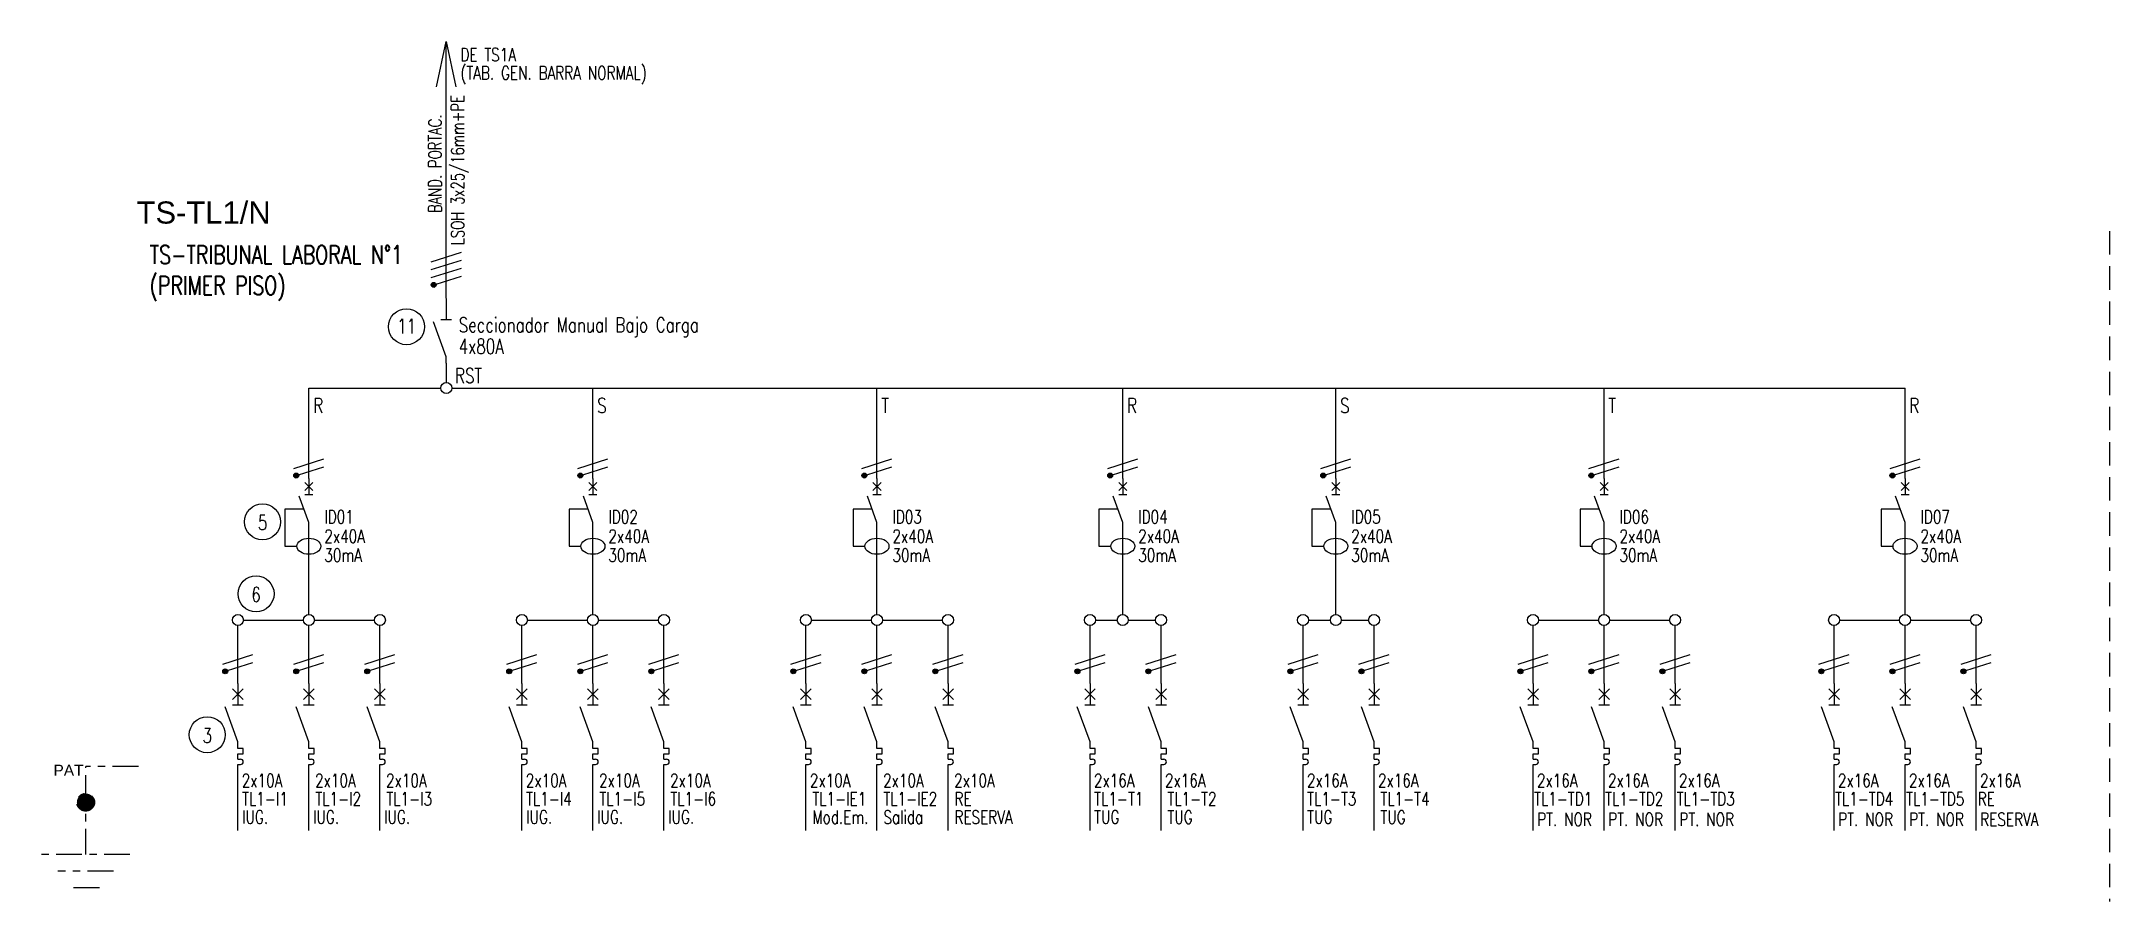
# Model space of a CAD drawing. Extents: x 3599 to 3752, y 1419 to 1635.
# Drawn here: x 3599.11 to 3627.12, y 1450.61 to 1462.27 of the extents above; entities that cross this region are included whole.
import ezdxf
from ezdxf.enums import TextEntityAlignment as Align

# ---------------------------------------------------------------- set-up
doc = ezdxf.new("R2010")
doc.units = 0
doc.linetypes.add('OCJ-ESQ UNI-CORREGIDOS IDO.br$0$DASHED', pattern=[19.05, 12.7, -6.35])
doc.linetypes.add('OCJ-ESQ UNI-CORREGIDOS IDO.br$0$EJE_5', pattern=[7.1, 5, -1, 0.1, -1])
for name, color, linetype in [('OCJ-ESQ UNI-CORREGIDOS IDO.br$0$00-IE-CABLES', 10, 'Continuous'), ('OCJ-ESQ UNI-CORREGIDOS IDO.br$0$01-ELE-APARATOS', 170, 'Continuous'), ('OCJ-ESQ UNI-CORREGIDOS IDO.br$0$ELECTRIC', 4, 'Continuous'), ('OCJ-ESQ UNI-CORREGIDOS IDO.br$0$PAT', 80, 'Continuous'), ('OCJ-ESQ UNI-CORREGIDOS IDO.br$0$TEXTO', 7, 'Continuous')]:
    doc.layers.add(name, color=color, linetype=linetype)
doc.styles.add('OCJ-ESQ UNI-CORREGIDOS IDO.br$0$ARIAL', font='Arial.ttf', dxfattribs={"height": 0.2})
doc.styles.add('OCJ-ESQ UNI-CORREGIDOS IDO.br$0$Electricidad', font='ROMANS.SHX', dxfattribs={"width": 0.75, "height": 0.175})

msp = doc.modelspace()

# ---------------------------------------------------------------- texts
at = {"layer": 'OCJ-ESQ UNI-CORREGIDOS IDO.br$0$TEXTO', "style": 'OCJ-ESQ UNI-CORREGIDOS IDO.br$0$Electricidad', "width": 0.75}
for s, height, p in [('DE TS1A', 0.18, (3604.784, 1462.001)), ('(TAB. GEN. BARRA NORMAL)', 0.18, (3604.784, 1461.753)), ('TS-TRIBUNAL LABORAL N°1', 0.25, (3600.575, 1459.255)), ('(PRIMER PISO)', 0.25, (3600.575, 1458.839)), ('11', 0.2, (3603.928, 1458.311)), ('Seccionador Manual Bajo Carga', 0.2, (3604.761, 1458.33)), ('4x80A', 0.2, (3604.761, 1458.039)), ('RST', 0.2, (3604.711, 1457.642)), ('R', 0.2, (3602.79, 1457.237)), ('S', 0.2, (3606.637, 1457.237)), ('T', 0.2, (3610.484, 1457.237)), ('R', 0.2, (3613.813, 1457.237)), ('S', 0.2, (3616.698, 1457.237)), ('T', 0.2, (3620.33, 1457.237)), ('R', 0.2, (3624.407, 1457.237)), ('5', 0.2, (3602.04, 1455.651)), ('ID01', 0.18, (3602.941, 1455.74)), ('ID02', 0.18, (3606.788, 1455.74)), ('ID03', 0.18, (3610.635, 1455.74)), ('ID04', 0.18, (3613.964, 1455.74)), ('ID05', 0.18, (3616.849, 1455.74)), ('ID06', 0.18, (3620.482, 1455.74)), ('ID07', 0.18, (3624.558, 1455.74)), ('2x40A', 0.18, (3602.941, 1455.475)), ('2x40A', 0.18, (3606.788, 1455.475)), ('2x40A', 0.18, (3610.635, 1455.475)), ('2x40A', 0.18, (3613.964, 1455.475)), ('2x40A', 0.18, (3616.849, 1455.475)), ('2x40A', 0.18, (3620.482, 1455.475)), ('2x40A', 0.18, (3624.558, 1455.475)), ('30mA', 0.18, (3602.941, 1455.219)), ('30mA', 0.18, (3606.788, 1455.219)), ('30mA', 0.18, (3610.635, 1455.219)), ('30mA', 0.18, (3613.964, 1455.219)), ('30mA', 0.18, (3616.849, 1455.219)), ('30mA', 0.18, (3620.482, 1455.219)), ('30mA', 0.18, (3624.558, 1455.219)), ('6', 0.2, (3601.952, 1454.675)), ('3', 0.2, (3601.292, 1452.767)), ('2x10A', 0.18, (3601.823, 1452.166)), ('2x10A', 0.18, (3602.816, 1452.166)), ('2x10A', 0.18, (3603.777, 1452.166)), ('2x10A', 0.18, (3605.67, 1452.166)), ('2x10A', 0.18, (3606.662, 1452.166)), ('2x10A', 0.18, (3607.624, 1452.166)), ('2x10A', 0.18, (3609.517, 1452.166)), ('2x10A', 0.18, (3610.509, 1452.166)), ('2x10A', 0.18, (3611.471, 1452.166)), ('2x16A', 0.18, (3613.364, 1452.166)), ('2x16A', 0.18, (3614.326, 1452.166)), ('2x16A', 0.18, (3616.249, 1452.166)), ('2x16A', 0.18, (3617.211, 1452.166)), ('2x16A', 0.18, (3619.364, 1452.166)), ('2x16A', 0.18, (3620.326, 1452.166)), ('2x16A', 0.18, (3621.287, 1452.166)), ('2x16A', 0.18, (3623.44, 1452.166)), ('2x16A', 0.18, (3624.402, 1452.166)), ('2x16A', 0.18, (3625.364, 1452.166)), ('TL1-I1', 0.18, (3601.828, 1451.917)), ('IUG.', 0.18, (3601.828, 1451.672)), ('IUG.', 0.18, (3602.789, 1451.672)), ('TL1-I2', 0.18, (3602.82, 1451.917)), ('IUG.', 0.18, (3603.751, 1451.672)), ('TL1-I3', 0.18, (3603.781, 1451.917)), ('TL1-I4', 0.18, (3605.674, 1451.917)), ('IUG.', 0.18, (3605.675, 1451.672)), ('IUG.', 0.18, (3606.636, 1451.672)), ('TL1-I5', 0.18, (3606.667, 1451.917)), ('IUG.', 0.18, (3607.598, 1451.672)), ('TL1-I6', 0.18, (3607.628, 1451.917)), ('TL1-IE1', 0.18, (3609.552, 1451.917)), ('Mod.Em.', 0.18, (3609.552, 1451.669)), ('TL1-IE2', 0.18, (3610.513, 1451.917)), ('Salida', 0.18, (3610.513, 1451.669)), ('RE', 0.18, (3611.475, 1451.917)), ('RESERVA', 0.18, (3611.475, 1451.669)), ('TL1-T1', 0.18, (3613.368, 1451.917)), ('TUG', 0.18, (3613.368, 1451.672)), ('TL1-T2', 0.18, (3614.36, 1451.917)), ('TUG', 0.18, (3614.36, 1451.669)), ('TL1-T3', 0.18, (3616.253, 1451.917)), ('TUG', 0.18, (3616.253, 1451.672)), ('TL1-T4', 0.18, (3617.245, 1451.917)), ('TUG', 0.18, (3617.245, 1451.669)), ('TL1-TD1', 0.18, (3619.326, 1451.917)), ('TL1-TD2', 0.18, (3620.288, 1451.917)), ('TL1-TD3', 0.18, (3621.256, 1451.917)), ('TL1-TD4', 0.18, (3623.402, 1451.917)), ('TL1-TD5', 0.18, (3624.365, 1451.917)), ('RE', 0.18, (3625.333, 1451.917)), ('PT. NOR', 0.18, (3619.368, 1451.64)), ('PT. NOR', 0.18, (3620.33, 1451.64)), ('PT. NOR', 0.18, (3621.292, 1451.64)), ('PT. NOR', 0.18, (3623.445, 1451.64)), ('PT. NOR', 0.18, (3624.406, 1451.64)), ('RESERVA', 0.18, (3625.368, 1451.64))]:
    msp.add_text(s, height=height, dxfattribs=at).set_placement(p)
for s, p in [('LSOH 3x25/16mm+PE', (3604.834, 1460.528)), ('BAND. PORTAC.', (3604.529, 1460.614))]:
    msp.add_text(s, height=0.175, rotation=90, dxfattribs=at).set_placement(p, align=Align.CENTER)
at = {"layer": 'OCJ-ESQ UNI-CORREGIDOS IDO.br$0$TEXTO', "style": 'OCJ-ESQ UNI-CORREGIDOS IDO.br$0$ARIAL'}
for s, height, p in [('TS-TL1/N', 0.3, (3600.398, 1459.802)), ('PAT', 0.15, (3599.273, 1452.321))]:
    msp.add_text(s, height=height, dxfattribs=at).set_placement(p)

# ---------------------------------------------------------------- blocks, each defined once
blk = doc.blocks.new('OCJ-ESQ UNI-CORREGIDOS IDO.br$0$Unif-Interruptor-Dif')
for points in [[(-0.068, 0.11), (0.068, -0.025)], [(-0.068, -0.025), (0.068, 0.11)], [(0, 0.177), (0, -0.093)], [(-0.081, -0.343), (-0.405, -0.343), (-0.405, -0.97), (-0.202, -0.97)], [(0, -0.565), (-0.162, -0.121)], [(-0.068, -0.093), (0.068, -0.093)], [(0, -1.308), (0, -0.565)]]:
    blk.add_lwpolyline(points)
blk.add_ellipse((0, -0.97), major_axis=(0.203, 0), ratio=0.670814)
blk = doc.blocks.new('OCJ-ESQ UNI-CORREGIDOS IDO.br$0$Unif-Interruptor-Term')
for p, q in [((0, -1.013), (0.045, -1.013)), ((0, -1.103), (0.045, -1.103))]:
    blk.add_line(p, q)
for points in [[(-0.09, 0.177), (0.09, -0.003)], [(-0.09, -0.003), (0.09, 0.177)], [(0, 0.267), (0, -0.093)], [(0, -0.72), (-0.215, -0.128)], [(-0.09, -0.093), (0.09, -0.093)], [(0, -0.833), (0, -0.72)], [(0, -0.923), (0.09, -0.923), (0.09, -0.833), (0, -0.833)], [(0, -1.013), (0, -0.923)], [(0, -1.215), (0, -1.103)]]:
    blk.add_lwpolyline(points)
blk.add_arc((0.045, -1.058), 0.045, 270, 90)
blk = doc.blocks.new('OCJ-ESQ UNI-CORREGIDOS IDO.br$0$A$C7AFF483F')
for points in [[(0, 0.88), (0, 0.592)], [(0, 0.09), (-0.172, 0.564)], [(-0.072, 0.592), (0.072, 0.592)], [(0, 0), (0, 0.09)]]:
    blk.add_lwpolyline(points)

# ---------------------------------------------------------------- hatches: boundary and pattern name
at = {"layer": 'OCJ-ESQ UNI-CORREGIDOS IDO.br$0$00-IE-CABLES'}
for points in [[(3604.395, 1458.952, 1), (3604.449, 1458.992, 1)], [(3602.534, 1456.368, 1), (3602.588, 1456.408, 1)], [(3606.381, 1456.368, 1), (3606.435, 1456.408, 1)], [(3610.227, 1456.368, 1), (3610.282, 1456.408, 1)], [(3613.556, 1456.368, 1), (3613.611, 1456.408, 1)], [(3616.441, 1456.368, 1), (3616.496, 1456.408, 1)], [(3620.074, 1456.368, 1), (3620.129, 1456.408, 1)], [(3624.151, 1456.368, 1), (3624.205, 1456.408, 1)], [(3601.572, 1453.716, 1), (3601.627, 1453.756, 1)], [(3602.534, 1453.716, 1), (3602.588, 1453.756, 1)], [(3603.495, 1453.716, 1), (3603.55, 1453.756, 1)], [(3605.419, 1453.716, 1), (3605.473, 1453.756, 1)], [(3606.381, 1453.716, 1), (3606.435, 1453.756, 1)], [(3607.342, 1453.716, 1), (3607.397, 1453.756, 1)], [(3609.266, 1453.716, 1), (3609.32, 1453.756, 1)], [(3610.227, 1453.716, 1), (3610.282, 1453.756, 1)], [(3611.189, 1453.716, 1), (3611.244, 1453.756, 1)], [(3613.112, 1453.716, 1), (3613.167, 1453.756, 1)], [(3614.074, 1453.716, 1), (3614.129, 1453.756, 1)], [(3615.998, 1453.716, 1), (3616.052, 1453.756, 1)], [(3616.959, 1453.716, 1), (3617.014, 1453.756, 1)], [(3619.112, 1453.716, 1), (3619.167, 1453.756, 1)], [(3620.074, 1453.716, 1), (3620.129, 1453.756, 1)], [(3621.036, 1453.716, 1), (3621.09, 1453.756, 1)], [(3623.189, 1453.716, 1), (3623.244, 1453.756, 1)], [(3624.151, 1453.716, 1), (3624.205, 1453.756, 1)], [(3625.112, 1453.716, 1), (3625.167, 1453.756, 1)]]:
    msp.add_hatch(color=256, dxfattribs=at).paths.add_polyline_path(points)
at = {"layer": 'OCJ-ESQ UNI-CORREGIDOS IDO.br$0$PAT', "linetype": 'OCJ-ESQ UNI-CORREGIDOS IDO.br$0$EJE_5', "ltscale": 0.07}
h = msp.add_hatch(color=256, dxfattribs=at)
h.paths.add_polyline_path([(3599.589, 1451.961), (3599.829, 1451.961, 1)])
h.paths.add_polyline_path([(3599.829, 1451.961), (3599.709, 1451.961), (3599.709, 1451.841, 0.414214)])
h.paths.add_polyline_path([(3599.709, 1451.961), (3599.589, 1451.961, 0.414214), (3599.709, 1451.841)])

# ---------------------------------------------------------------- linework, layer by layer
at = {"layer": 'OCJ-ESQ UNI-CORREGIDOS IDO.br$0$00-IE-CABLES'}
for p, q in [((3604.593, 1458.79), (3604.593, 1462.271)), ((3604.593, 1457.909), (3604.593, 1457.648)), ((3602.732, 1456.348), (3602.732, 1457.574)), ((3602.732, 1457.574), (3604.519, 1457.574)), ((3604.667, 1457.574), (3624.349, 1457.574)), ((3606.579, 1456.348), (3606.579, 1457.574)), ((3610.426, 1456.348), (3610.426, 1457.574)), ((3613.755, 1456.348), (3613.755, 1457.574)), ((3616.64, 1456.348), (3616.64, 1457.574)), ((3620.273, 1456.348), (3620.273, 1457.574)), ((3624.349, 1456.348), (3624.349, 1457.574)), ((3602.732, 1454.506), (3602.732, 1455.307)), ((3606.579, 1454.506), (3606.579, 1455.307)), ((3610.426, 1454.506), (3610.426, 1455.307)), ((3613.755, 1454.506), (3613.755, 1455.307)), ((3616.64, 1454.506), (3616.64, 1455.307)), ((3620.273, 1454.506), (3620.273, 1455.307)), ((3624.349, 1454.506), (3624.349, 1455.307)), ((3601.771, 1453.569), (3601.771, 1454.357)), ((3601.845, 1454.431), (3602.658, 1454.431)), ((3602.732, 1453.569), (3602.732, 1454.357)), ((3602.806, 1454.431), (3603.62, 1454.431)), ((3603.694, 1453.569), (3603.694, 1454.357)), ((3605.617, 1453.569), (3605.617, 1454.357)), ((3605.692, 1454.431), (3606.505, 1454.431)), ((3606.579, 1453.569), (3606.579, 1454.357)), ((3606.653, 1454.431), (3607.467, 1454.431)), ((3607.541, 1453.569), (3607.541, 1454.357)), ((3609.464, 1453.569), (3609.464, 1454.357)), ((3609.538, 1454.431), (3610.352, 1454.431)), ((3610.426, 1453.569), (3610.426, 1454.357)), ((3610.5, 1454.431), (3611.314, 1454.431)), ((3611.388, 1453.569), (3611.388, 1454.357)), ((3613.311, 1453.569), (3613.311, 1454.357)), ((3613.385, 1454.431), (3613.681, 1454.431)), ((3613.829, 1454.431), (3614.199, 1454.431)), ((3614.273, 1453.569), (3614.273, 1454.357)), ((3616.196, 1453.569), (3616.196, 1454.357)), ((3616.27, 1454.431), (3616.566, 1454.431)), ((3616.714, 1454.431), (3617.084, 1454.431)), ((3617.158, 1453.569), (3617.158, 1454.357)), ((3619.311, 1453.569), (3619.311, 1454.357)), ((3619.385, 1454.431), (3620.199, 1454.431)), ((3620.273, 1453.569), (3620.273, 1454.357)), ((3620.347, 1454.431), (3621.16, 1454.431)), ((3621.235, 1453.569), (3621.235, 1454.357)), ((3623.388, 1453.569), (3623.388, 1454.357)), ((3623.462, 1454.431), (3624.275, 1454.431)), ((3624.349, 1453.569), (3624.349, 1454.357)), ((3624.423, 1454.431), (3625.237, 1454.431)), ((3625.311, 1453.569), (3625.311, 1454.357)), ((3601.771, 1451.581), (3601.771, 1452.383)), ((3602.732, 1451.581), (3602.732, 1452.383)), ((3603.694, 1451.581), (3603.694, 1452.383)), ((3605.617, 1451.581), (3605.617, 1452.383)), ((3606.579, 1451.581), (3606.579, 1452.383)), ((3607.541, 1451.581), (3607.541, 1452.383)), ((3609.464, 1451.581), (3609.464, 1452.383)), ((3610.426, 1451.581), (3610.426, 1452.383)), ((3611.388, 1451.581), (3611.388, 1452.383)), ((3613.311, 1451.581), (3613.311, 1452.383)), ((3614.273, 1451.581), (3614.273, 1452.383)), ((3616.196, 1451.581), (3616.196, 1452.383)), ((3617.158, 1451.581), (3617.158, 1452.383)), ((3619.311, 1451.581), (3619.311, 1452.383)), ((3620.273, 1451.581), (3620.273, 1452.383)), ((3621.235, 1451.581), (3621.235, 1452.383)), ((3623.388, 1451.581), (3623.388, 1452.383)), ((3624.349, 1451.581), (3624.349, 1452.383)), ((3625.311, 1451.581), (3625.311, 1452.383))]:
    msp.add_line(p, q, dxfattribs=at)
for points in [[(3604.462, 1461.653), (3604.593, 1462.271), (3604.724, 1461.653)], [(3604.39, 1459.286), (3604.797, 1459.414)], [(3604.39, 1459.178), (3604.797, 1459.306)], [(3604.39, 1459.07), (3604.797, 1459.198)], [(3604.454, 1458.982), (3604.797, 1459.09)], [(3602.529, 1456.486), (3602.936, 1456.615)], [(3606.376, 1456.486), (3606.783, 1456.615)], [(3610.222, 1456.486), (3610.629, 1456.615)], [(3613.551, 1456.486), (3613.958, 1456.615)], [(3616.437, 1456.486), (3616.844, 1456.615)], [(3620.069, 1456.486), (3620.476, 1456.615)], [(3624.146, 1456.486), (3624.553, 1456.615)], [(3602.593, 1456.398), (3602.936, 1456.507)], [(3606.44, 1456.398), (3606.783, 1456.507)], [(3610.287, 1456.398), (3610.629, 1456.507)], [(3613.616, 1456.398), (3613.958, 1456.507)], [(3616.501, 1456.398), (3616.844, 1456.507)], [(3620.134, 1456.398), (3620.476, 1456.507)], [(3624.21, 1456.398), (3624.553, 1456.507)], [(3601.567, 1453.834), (3601.974, 1453.963)], [(3601.631, 1453.746), (3601.974, 1453.855)], [(3602.529, 1453.834), (3602.936, 1453.963)], [(3602.593, 1453.746), (3602.936, 1453.855)], [(3603.491, 1453.834), (3603.898, 1453.963)], [(3603.555, 1453.746), (3603.898, 1453.855)], [(3605.414, 1453.834), (3605.821, 1453.963)], [(3605.478, 1453.746), (3605.821, 1453.855)], [(3606.376, 1453.834), (3606.783, 1453.963)], [(3606.44, 1453.746), (3606.783, 1453.855)], [(3607.337, 1453.834), (3607.744, 1453.963)], [(3607.402, 1453.746), (3607.744, 1453.855)], [(3609.261, 1453.834), (3609.668, 1453.963)], [(3609.325, 1453.746), (3609.668, 1453.855)], [(3610.222, 1453.834), (3610.629, 1453.963)], [(3610.287, 1453.746), (3610.629, 1453.855)], [(3611.184, 1453.834), (3611.591, 1453.963)], [(3611.249, 1453.746), (3611.591, 1453.855)], [(3613.108, 1453.834), (3613.515, 1453.963)], [(3613.172, 1453.746), (3613.515, 1453.855)], [(3614.069, 1453.834), (3614.476, 1453.963)], [(3614.134, 1453.746), (3614.476, 1453.855)], [(3615.993, 1453.834), (3616.4, 1453.963)], [(3616.057, 1453.746), (3616.4, 1453.855)], [(3616.954, 1453.834), (3617.361, 1453.963)], [(3617.019, 1453.746), (3617.361, 1453.855)], [(3619.108, 1453.834), (3619.515, 1453.963)], [(3619.172, 1453.746), (3619.515, 1453.855)], [(3620.069, 1453.834), (3620.476, 1453.963)], [(3620.134, 1453.746), (3620.476, 1453.855)], [(3621.031, 1453.834), (3621.438, 1453.963)], [(3621.095, 1453.746), (3621.438, 1453.855)], [(3623.184, 1453.834), (3623.591, 1453.963)], [(3623.249, 1453.746), (3623.591, 1453.855)], [(3624.146, 1453.834), (3624.553, 1453.963)], [(3624.21, 1453.746), (3624.553, 1453.855)], [(3625.108, 1453.834), (3625.515, 1453.963)], [(3625.172, 1453.746), (3625.515, 1453.855)]]:
    msp.add_lwpolyline(points, dxfattribs=at)
for centre, radius in [((3604.422, 1458.972), 0.0338), ((3604.593, 1457.574), 0.0741), ((3602.561, 1456.388), 0.0338), ((3606.408, 1456.388), 0.0338), ((3610.255, 1456.388), 0.0338), ((3613.584, 1456.388), 0.0338), ((3616.469, 1456.388), 0.0338), ((3620.101, 1456.388), 0.0338), ((3624.178, 1456.388), 0.0338), ((3601.771, 1454.431), 0.0741), ((3602.732, 1454.431), 0.0741), ((3603.694, 1454.431), 0.0741), ((3605.617, 1454.431), 0.0741), ((3606.579, 1454.431), 0.0741), ((3607.541, 1454.431), 0.0741), ((3609.464, 1454.431), 0.0741), ((3610.426, 1454.431), 0.0741), ((3611.388, 1454.431), 0.0741), ((3613.311, 1454.431), 0.0741), ((3613.755, 1454.431), 0.0741), ((3614.273, 1454.431), 0.0741), ((3616.196, 1454.431), 0.0741), ((3616.64, 1454.431), 0.0741), ((3617.158, 1454.431), 0.0741), ((3619.311, 1454.431), 0.0741), ((3620.273, 1454.431), 0.0741), ((3621.235, 1454.431), 0.0741), ((3623.388, 1454.431), 0.0741), ((3624.349, 1454.431), 0.0741), ((3625.311, 1454.431), 0.0741), ((3601.599, 1453.736), 0.0338), ((3602.561, 1453.736), 0.0338), ((3603.523, 1453.736), 0.0338), ((3605.446, 1453.736), 0.0338), ((3606.408, 1453.736), 0.0338), ((3607.37, 1453.736), 0.0338), ((3609.293, 1453.736), 0.0338), ((3610.255, 1453.736), 0.0338), ((3611.216, 1453.736), 0.0338), ((3613.14, 1453.736), 0.0338), ((3614.101, 1453.736), 0.0338), ((3616.025, 1453.736), 0.0338), ((3616.987, 1453.736), 0.0338), ((3619.14, 1453.736), 0.0338), ((3620.101, 1453.736), 0.0338), ((3621.063, 1453.736), 0.0338), ((3623.216, 1453.736), 0.0338), ((3624.178, 1453.736), 0.0338), ((3625.14, 1453.736), 0.0338)]:
    msp.add_circle(centre, radius, dxfattribs=at)
at = {"layer": 'OCJ-ESQ UNI-CORREGIDOS IDO.br$0$ELECTRIC', "linetype": 'OCJ-ESQ UNI-CORREGIDOS IDO.br$0$DASHED', "ltscale": 0.025}
msp.add_lwpolyline([(3627.12, 1459.7), (3627.12, 1450.615)], dxfattribs=at)
at = {"layer": 'OCJ-ESQ UNI-CORREGIDOS IDO.br$0$PAT', "linetype": 'OCJ-ESQ UNI-CORREGIDOS IDO.br$0$EJE_5', "ltscale": 0.07}
for p, q in [((3600.423, 1452.448), (3599.709, 1452.448)), ((3599.709, 1451.978), (3599.709, 1452.448)), ((3599.709, 1451.253), (3599.709, 1451.961)), ((3600.309, 1451.253), (3599.109, 1451.253)), ((3600.084, 1451.028), (3599.334, 1451.028)), ((3599.896, 1450.803), (3599.521, 1450.803))]:
    msp.add_line(p, q, dxfattribs=at)
msp.add_circle((3599.709, 1451.961), 0.12, dxfattribs=at)
msp.add_circle((3599.709, 1451.961), 0.12, dxfattribs=at)
at = {"layer": 'OCJ-ESQ UNI-CORREGIDOS IDO.br$0$TEXTO'}
for centre in [(3604.055, 1458.405), (3602.104, 1455.761), (3602.016, 1454.785), (3601.356, 1452.877)]:
    msp.add_circle(centre, 0.244, dxfattribs=at)

# ---------------------------------------------------------------- block references
at = {"layer": 'OCJ-ESQ UNI-CORREGIDOS IDO.br$0$01-ELE-APARATOS'}
msp.add_blockref('OCJ-ESQ UNI-CORREGIDOS IDO.br$0$A$C7AFF483F', (3604.593, 1457.909), dxfattribs=at)
at = {"layer": 'OCJ-ESQ UNI-CORREGIDOS IDO.br$0$01-ELE-APARATOS', "xscale": 0.7999999999999546, "yscale": 0.7999999999999546, "zscale": 0.7999999999999546}
for name, p in [('OCJ-ESQ UNI-CORREGIDOS IDO.br$0$Unif-Interruptor-Dif', (3602.732, 1456.206)), ('OCJ-ESQ UNI-CORREGIDOS IDO.br$0$Unif-Interruptor-Dif', (3606.579, 1456.206)), ('OCJ-ESQ UNI-CORREGIDOS IDO.br$0$Unif-Interruptor-Dif', (3610.426, 1456.206)), ('OCJ-ESQ UNI-CORREGIDOS IDO.br$0$Unif-Interruptor-Dif', (3613.755, 1456.206)), ('OCJ-ESQ UNI-CORREGIDOS IDO.br$0$Unif-Interruptor-Dif', (3616.64, 1456.206)), ('OCJ-ESQ UNI-CORREGIDOS IDO.br$0$Unif-Interruptor-Dif', (3620.273, 1456.206)), ('OCJ-ESQ UNI-CORREGIDOS IDO.br$0$Unif-Interruptor-Dif', (3624.349, 1456.206)), ('OCJ-ESQ UNI-CORREGIDOS IDO.br$0$Unif-Interruptor-Term', (3601.771, 1453.356)), ('OCJ-ESQ UNI-CORREGIDOS IDO.br$0$Unif-Interruptor-Term', (3602.732, 1453.356)), ('OCJ-ESQ UNI-CORREGIDOS IDO.br$0$Unif-Interruptor-Term', (3603.694, 1453.356)), ('OCJ-ESQ UNI-CORREGIDOS IDO.br$0$Unif-Interruptor-Term', (3605.617, 1453.356)), ('OCJ-ESQ UNI-CORREGIDOS IDO.br$0$Unif-Interruptor-Term', (3606.579, 1453.356)), ('OCJ-ESQ UNI-CORREGIDOS IDO.br$0$Unif-Interruptor-Term', (3607.541, 1453.356)), ('OCJ-ESQ UNI-CORREGIDOS IDO.br$0$Unif-Interruptor-Term', (3609.464, 1453.356)), ('OCJ-ESQ UNI-CORREGIDOS IDO.br$0$Unif-Interruptor-Term', (3610.426, 1453.356)), ('OCJ-ESQ UNI-CORREGIDOS IDO.br$0$Unif-Interruptor-Term', (3611.388, 1453.356)), ('OCJ-ESQ UNI-CORREGIDOS IDO.br$0$Unif-Interruptor-Term', (3613.311, 1453.356)), ('OCJ-ESQ UNI-CORREGIDOS IDO.br$0$Unif-Interruptor-Term', (3614.273, 1453.356)), ('OCJ-ESQ UNI-CORREGIDOS IDO.br$0$Unif-Interruptor-Term', (3616.196, 1453.356)), ('OCJ-ESQ UNI-CORREGIDOS IDO.br$0$Unif-Interruptor-Term', (3617.158, 1453.356)), ('OCJ-ESQ UNI-CORREGIDOS IDO.br$0$Unif-Interruptor-Term', (3619.311, 1453.356)), ('OCJ-ESQ UNI-CORREGIDOS IDO.br$0$Unif-Interruptor-Term', (3620.273, 1453.356)), ('OCJ-ESQ UNI-CORREGIDOS IDO.br$0$Unif-Interruptor-Term', (3621.235, 1453.356)), ('OCJ-ESQ UNI-CORREGIDOS IDO.br$0$Unif-Interruptor-Term', (3623.388, 1453.356)), ('OCJ-ESQ UNI-CORREGIDOS IDO.br$0$Unif-Interruptor-Term', (3624.349, 1453.356)), ('OCJ-ESQ UNI-CORREGIDOS IDO.br$0$Unif-Interruptor-Term', (3625.311, 1453.356))]:
    msp.add_blockref(name, p, dxfattribs=at)

msp.set_redraw_order([(e.dxf.handle, doc.entitydb.next_handle()) for e in msp.query("TEXT MTEXT ATTDEF DIMENSION ARC_DIMENSION")])  # texts and dimensions are drawn at this point

doc.saveas('drawing.dxf')
